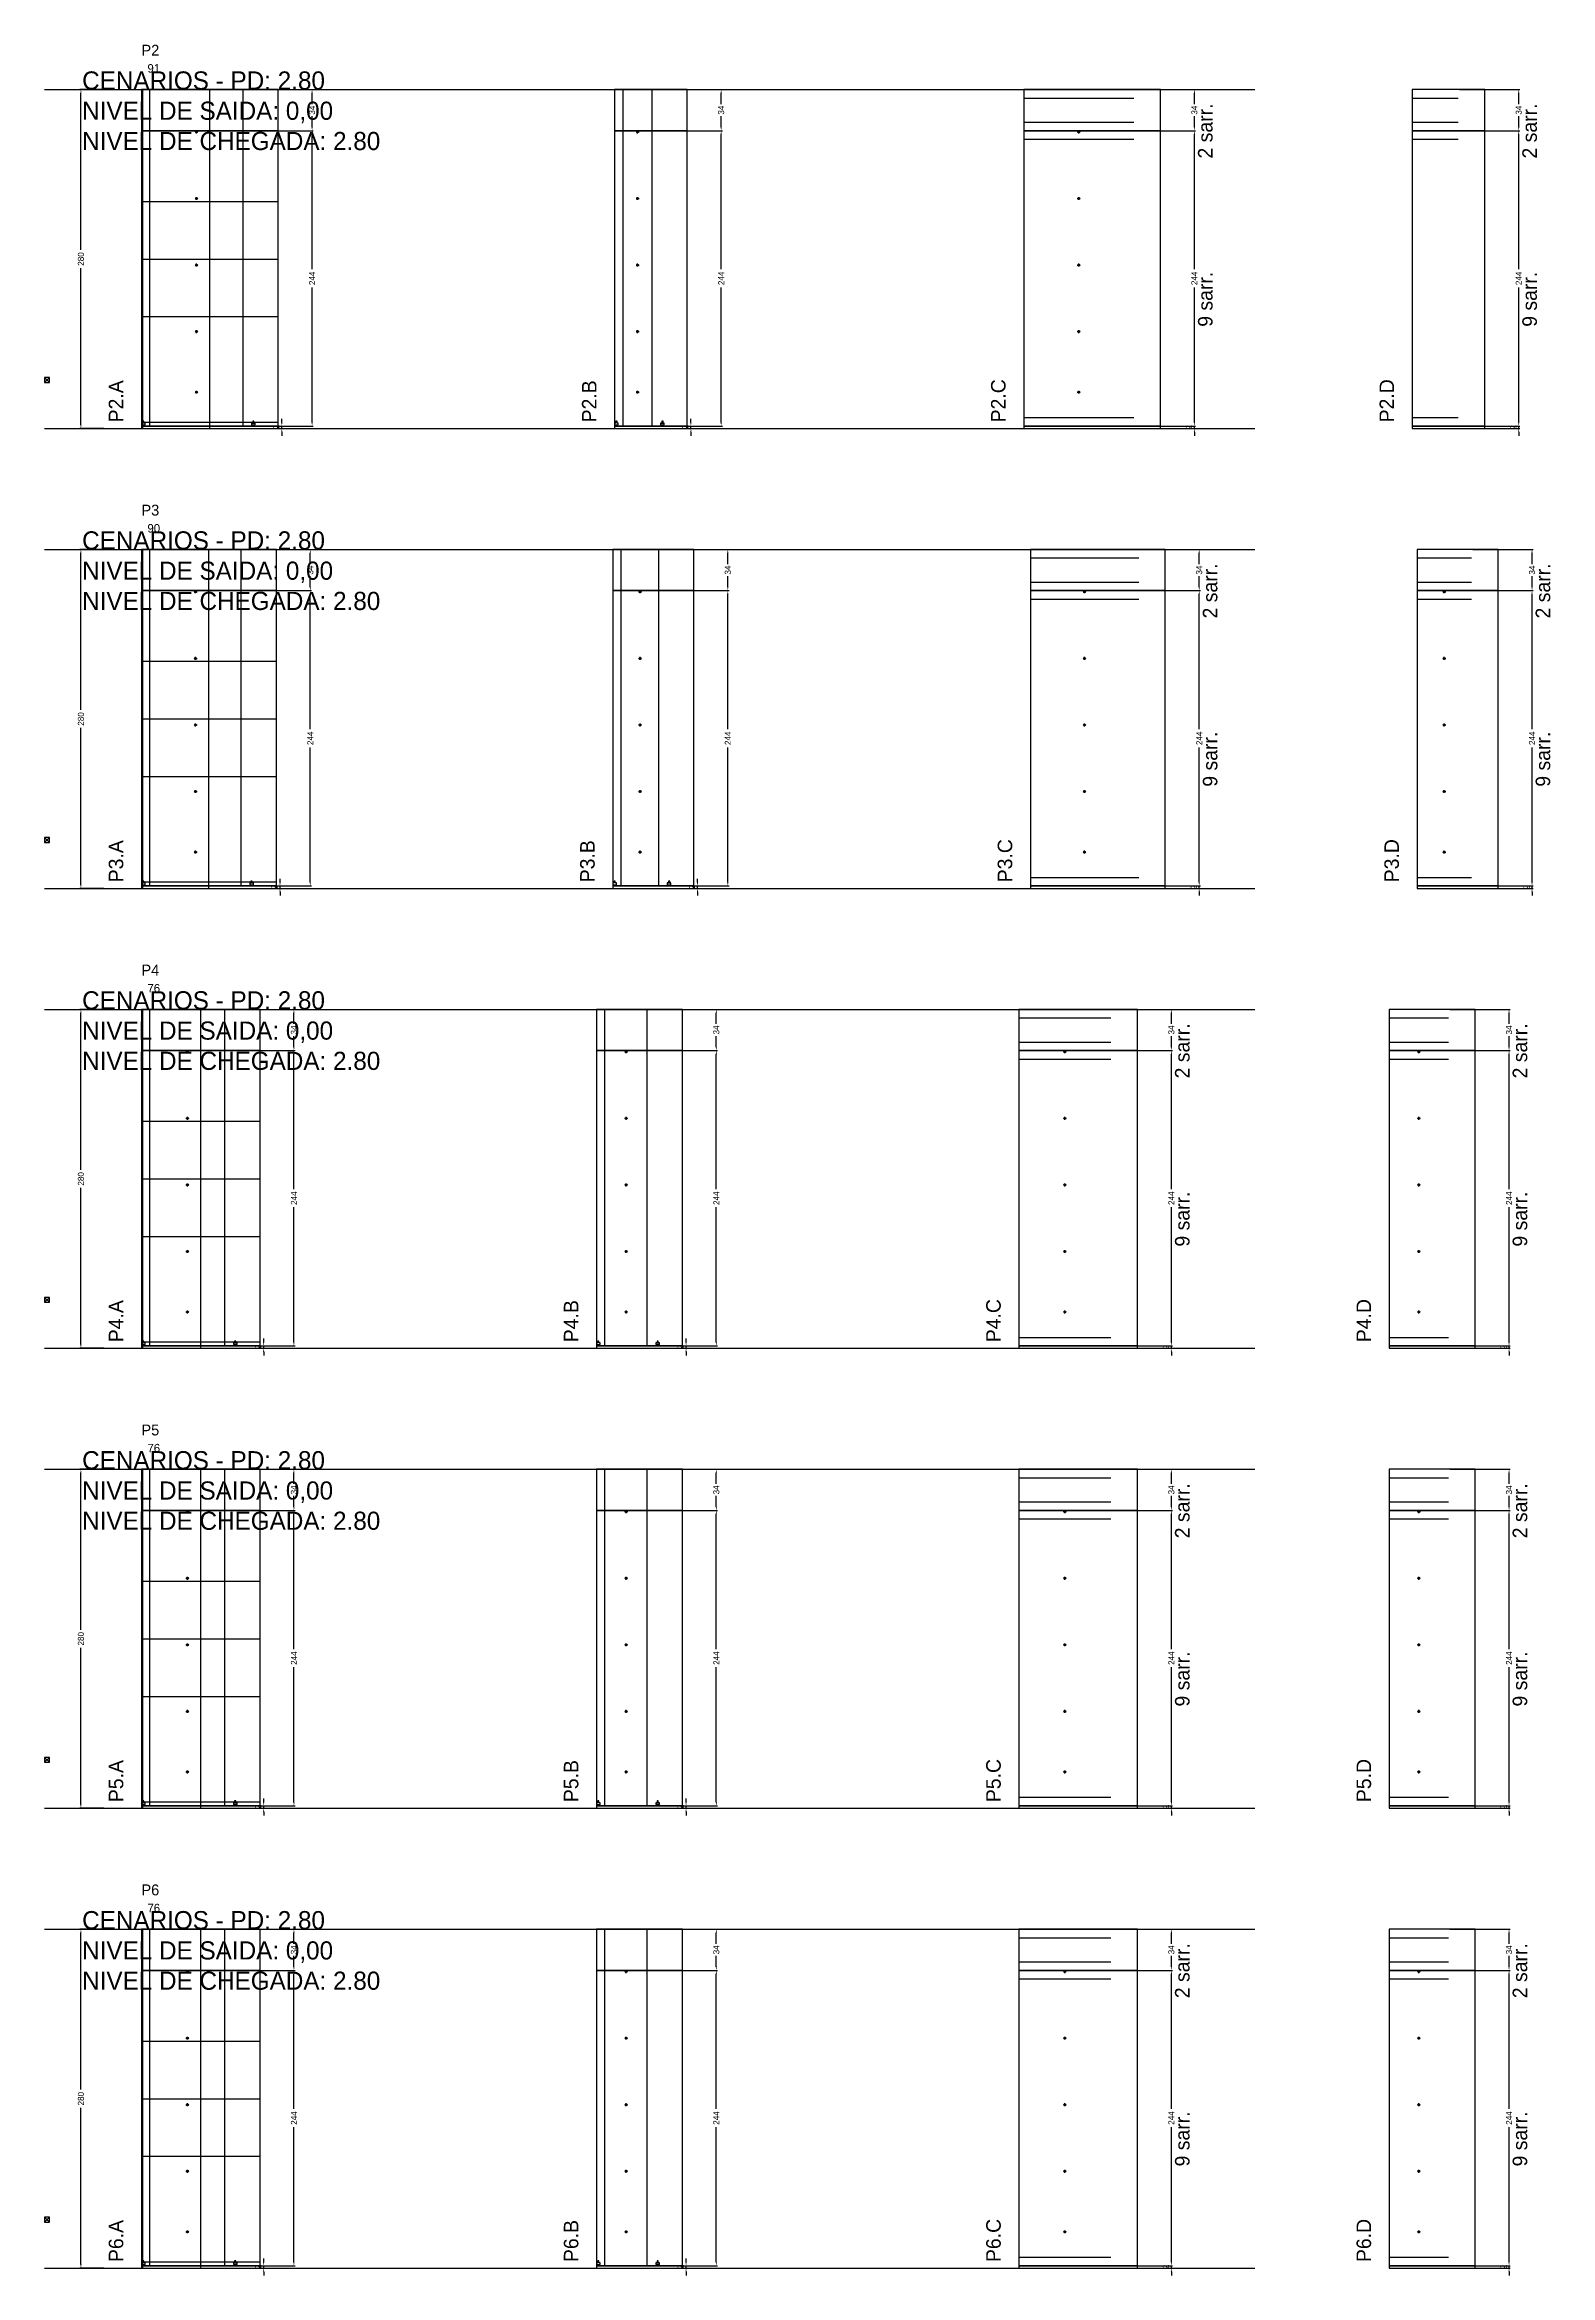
# Model space of a CAD drawing. Header units: centimetres. Extents: x -10500 to 4102, y -9886 to 295.
# Drawn here: x -7000 to -5756, y -2286 to -443 of the extents above; entities that cross this region are included whole.
import ezdxf

# ---------------------------------------------------------------- set-up
doc = ezdxf.new("R2010")
doc.units = ezdxf.units.CM
doc.linetypes.add('DASHED', pattern=[2, -2])
for name, color, linetype in [('CHAPA', 140, 'Continuous'), ('COTA', 241, 'Continuous'), ('COTAS FURACAO', 16, 'Continuous'), ('Madeira', 30, 'Continuous'), ('MEIO_PONT', 160, 'Continuous'), ('NOMENCLATURA', 7, 'Continuous'), ('Nível', 160, 'Continuous'), ('Painéis', 200, 'Continuous'), ('Perfil Metálico', 150, 'Continuous'), ('SARR_2.2x7', 40, 'Continuous'), ('SARRAFO DE PRESSAO', 200, 'Continuous'), ('texto', 7, 'Continuous'), ('TEXTO_GERAL', 7, 'Continuous')]:
    doc.layers.add(name, color=color, linetype=linetype)
doc.dimstyles.new('PAINEL-NOVA', dxfattribs={"dimtxt": 5, "dimasz": 3, "dimexe": 1, "dimexo": 1, "dimgap": 1, "dimtad": 1, "dimcen": 2.5, "dimazin": 3, "dimtfac": 1, "dimtmove": 0, "dimatfit": 3})

msp = doc.modelspace()

# ---------------------------------------------------------------- texts
at = {"layer": 'NOMENCLATURA'}
for s, p in [('CENARIOS - PD: 2.80', (-6969, -480)), ('NIVEL DE SAIDA: 0,00', (-6969, -505)), ('NIVEL DE CHEGADA: 2.80', (-6969, -530)), ('CENARIOS - PD: 2.80', (-6969, -860)), ('NIVEL DE SAIDA: 0,00', (-6969, -885)), ('NIVEL DE CHEGADA: 2.80', (-6969, -910)), ('CENARIOS - PD: 2.80', (-6969, -1240)), ('NIVEL DE SAIDA: 0,00', (-6969, -1265)), ('NIVEL DE CHEGADA: 2.80', (-6969, -1290)), ('CENARIOS - PD: 2.80', (-6969, -1620)), ('NIVEL DE SAIDA: 0,00', (-6969, -1645)), ('NIVEL DE CHEGADA: 2.80', (-6969, -1670)), ('CENARIOS - PD: 2.80', (-6969, -2000)), ('NIVEL DE SAIDA: 0,00', (-6969, -2025)), ('NIVEL DE CHEGADA: 2.80', (-6969, -2050))]:
    msp.add_text(s, height=15, dxfattribs=at).set_placement(p)
for s, p in [('2 sarr.', (-6035, -537)), ('2 sarr.', (-5767, -537)), ('9 sarr.', (-6035, -676)), ('9 sarr.', (-5767, -676)), ('P2.A', (-6935, -755)), ('P2.B', (-6544, -755)), ('P2.C', (-6206, -755)), ('P2.D', (-5885, -755)), ('2 sarr.', (-6031, -917)), ('2 sarr.', (-5756, -917)), ('9 sarr.', (-6031, -1056)), ('9 sarr.', (-5756, -1056)), ('P3.A', (-6935, -1135)), ('P3.B', (-6545.5, -1135)), ('P3.C', (-6200.5, -1135)), ('P3.D', (-5881, -1135)), ('2 sarr.', (-6054, -1297)), ('2 sarr.', (-5775, -1297)), ('9 sarr.', (-6054, -1436)), ('9 sarr.', (-5775, -1436)), ('P4.A', (-6935, -1515)), ('P4.B', (-6559, -1515)), ('P4.C', (-6210, -1515)), ('P4.D', (-5904, -1515)), ('2 sarr.', (-6054, -1677)), ('2 sarr.', (-5775, -1677)), ('9 sarr.', (-6054, -1816)), ('9 sarr.', (-5775, -1816)), ('P5.A', (-6935, -1895)), ('P5.B', (-6559, -1895)), ('P5.C', (-6210, -1895)), ('P5.D', (-5904, -1895)), ('2 sarr.', (-6054, -2057)), ('2 sarr.', (-5775, -2057)), ('9 sarr.', (-6054, -2196)), ('9 sarr.', (-5775, -2196)), ('P6.A', (-6935, -2275)), ('P6.B', (-6559, -2275)), ('P6.C', (-6210, -2275)), ('P6.D', (-5904, -2275))]:
    msp.add_text(s, height=12, rotation=90, dxfattribs=at).set_placement(p)
at = {"layer": 'texto'}
for s, p in [('91', (-6915, -466)), ('90', (-6915, -846)), ('76', (-6915, -1226)), ('76', (-6915, -1606)), ('76', (-6915, -1986))]:
    msp.add_text(s, height=7, dxfattribs=at).set_placement(p)
at = {"layer": 'TEXTO_GERAL'}
for s, p in [('P2', (-6920, -452)), ('P3', (-6920, -832)), ('P4', (-6920, -1212)), ('P5', (-6920, -1592)), ('P6', (-6920, -1972))]:
    msp.add_text(s, height=9, dxfattribs=at).set_placement(p)

# ---------------------------------------------------------------- blocks, each defined once
blk = doc.blocks.new('_CLOSEDFILLED')
at = {"color": 0, "linetype": 'BYBLOCK'}
blk.add_solid([(-1, 0.16), (0, 0), (-1, -0.16)], dxfattribs=at)
blk = doc.blocks.new('*D131')
for p, q in [((-6951, -2000), (-6971, -2000)), ((-6970, -2132.5), (-6970, -2003)), ((-6970, -2277), (-6970, -2147.5)), ((-6951, -2280), (-6971, -2280))]:
    blk.add_line(p, q)
at = {"layer": 'Defpoints'}
for p in [(-6950, -2000), (-6970, -2280), (-6950, -2280)]:
    blk.add_point(p, dxfattribs=at)
at = {"layer": 'COTA', "xscale": 3, "yscale": 3}
for p, rotation in [((-6970, -2000), 90), ((-6970, -2280), 270)]:
    blk.add_blockref('_CLOSEDFILLED', p, dxfattribs=dict(at, rotation=rotation))
at = {"layer": 'COTA', "insert": (-6970, -2140), "char_height": 5, "attachment_point": 5, "rotation": 90}
blk.add_mtext('280', dxfattribs=at)
blk = doc.blocks.new('MULDURA')
at = {"layer": 'Paineis'}
for p, q in [((0, 0), (4, 4)), ((4, 0), (0, 4))]:
    blk.add_line(p, q, dxfattribs=at)
blk.add_lwpolyline([(0, 0), (4, 0), (4, 4), (0, 4)], close=True, dxfattribs=at)
blk = doc.blocks.new('*D133')
for p, q in [((-6843, -2034), (-6793, -2034)), ((-6794, -2148.5), (-6794, -2037)), ((-6794, -2275), (-6794, -2163.5)), ((-6843, -2278), (-6793, -2278))]:
    blk.add_line(p, q)
at = {"layer": 'Defpoints'}
for p in [(-6844, -2034), (-6844, -2278), (-6794, -2278)]:
    blk.add_point(p, dxfattribs=at)
at = {"layer": 'COTA', "xscale": 3, "yscale": 3}
for p, rotation in [((-6794, -2034), 90), ((-6794, -2278), 270)]:
    blk.add_blockref('_CLOSEDFILLED', p, dxfattribs=dict(at, rotation=rotation))
at = {"layer": 'COTA', "insert": (-6794, -2156), "char_height": 5, "attachment_point": 5, "rotation": 90}
blk.add_mtext('244', dxfattribs=at)
blk = doc.blocks.new('*D134')
for p, q in [((-6843, -2000), (-6793, -2000)), ((-6794, -2012), (-6794, -2003)), ((-6794, -2031), (-6794, -2022)), ((-6843, -2034), (-6793, -2034))]:
    blk.add_line(p, q)
at = {"layer": 'Defpoints'}
for p in [(-6844, -2000), (-6844, -2034), (-6794, -2034)]:
    blk.add_point(p, dxfattribs=at)
at = {"layer": 'COTA', "xscale": 3, "yscale": 3}
for p, rotation in [((-6794, -2000), 90), ((-6794, -2034), 270)]:
    blk.add_blockref('_CLOSEDFILLED', p, dxfattribs=dict(at, rotation=rotation))
at = {"layer": 'COTA', "insert": (-6794, -2017), "char_height": 5, "attachment_point": 5, "rotation": 90}
blk.add_mtext('34', dxfattribs=at)
blk = doc.blocks.new('SLIPTEE')
at = {"layer": 'Paineis'}
blk.add_lwpolyline([(0, 0), (3, 0), (3, 1.5), (2, 1.5), (2, 3), (1, 3), (1, 1.5), (0, 1.5)], close=True, dxfattribs=at)
blk = doc.blocks.new('SLIPTDD')
at = {"layer": 'Paineis'}
blk.add_line((0, 1.5), (3, 1.5), dxfattribs=at)
blk.add_lwpolyline([(0, 0), (3, 0), (3, 1.5), (2, 1.5), (2, 3), (1, 3), (1, 1.5), (0, 1.5)], close=True, dxfattribs=at)
blk = doc.blocks.new('furacao')
at = {"layer": 'COTAS FURACAO'}
for p, q in [((-1.2, 0), (1.2, 0)), ((0, -1.2), (0, 1.2))]:
    blk.add_line(p, q, dxfattribs=at)
blk.add_circle((0, 0), 0.8, dxfattribs=at)
blk = doc.blocks.new('*D136')
for p, q in [((-6494, -2034), (-6444, -2034)), ((-6445, -2148.5), (-6445, -2037)), ((-6445, -2275), (-6445, -2163.5)), ((-6494, -2278), (-6444, -2278))]:
    blk.add_line(p, q)
at = {"layer": 'Defpoints'}
for p in [(-6495, -2034), (-6495, -2278), (-6445, -2278)]:
    blk.add_point(p, dxfattribs=at)
at = {"layer": 'COTA', "xscale": 3, "yscale": 3}
for p, rotation in [((-6445, -2034), 90), ((-6445, -2278), 270)]:
    blk.add_blockref('_CLOSEDFILLED', p, dxfattribs=dict(at, rotation=rotation))
at = {"layer": 'COTA', "insert": (-6445, -2156), "char_height": 5, "attachment_point": 5, "rotation": 90}
blk.add_mtext('244', dxfattribs=at)
blk = doc.blocks.new('*D137')
for p, q in [((-6494, -2000), (-6444, -2000)), ((-6445, -2012), (-6445, -2003)), ((-6445, -2031), (-6445, -2022)), ((-6494, -2034), (-6444, -2034))]:
    blk.add_line(p, q)
at = {"layer": 'Defpoints'}
for p in [(-6495, -2000), (-6495, -2034), (-6445, -2034)]:
    blk.add_point(p, dxfattribs=at)
at = {"layer": 'COTA', "xscale": 3, "yscale": 3}
for p, rotation in [((-6445, -2000), 90), ((-6445, -2034), 270)]:
    blk.add_blockref('_CLOSEDFILLED', p, dxfattribs=dict(at, rotation=rotation))
at = {"layer": 'COTA', "insert": (-6445, -2017), "char_height": 5, "attachment_point": 5, "rotation": 90}
blk.add_mtext('34', dxfattribs=at)
blk = doc.blocks.new('*D139')
for p, q in [((-6118, -2034), (-6068, -2034)), ((-6069, -2148.5), (-6069, -2037)), ((-6069, -2275), (-6069, -2163.5)), ((-6118, -2278), (-6068, -2278))]:
    blk.add_line(p, q)
at = {"layer": 'Defpoints'}
for p in [(-6119, -2034), (-6119, -2278), (-6069, -2278)]:
    blk.add_point(p, dxfattribs=at)
at = {"layer": 'COTA', "xscale": 3, "yscale": 3}
for p, rotation in [((-6069, -2034), 90), ((-6069, -2278), 270)]:
    blk.add_blockref('_CLOSEDFILLED', p, dxfattribs=dict(at, rotation=rotation))
at = {"layer": 'COTA', "insert": (-6069, -2156), "char_height": 5, "attachment_point": 5, "rotation": 90}
blk.add_mtext('244', dxfattribs=at)
blk = doc.blocks.new('*D140')
for p, q in [((-6118, -2000), (-6068, -2000)), ((-6069, -2012), (-6069, -2003)), ((-6069, -2031), (-6069, -2022)), ((-6118, -2034), (-6068, -2034))]:
    blk.add_line(p, q)
at = {"layer": 'Defpoints'}
for p in [(-6119, -2000), (-6119, -2034), (-6069, -2034)]:
    blk.add_point(p, dxfattribs=at)
at = {"layer": 'COTA', "xscale": 3, "yscale": 3}
for p, rotation in [((-6069, -2000), 90), ((-6069, -2034), 270)]:
    blk.add_blockref('_CLOSEDFILLED', p, dxfattribs=dict(at, rotation=rotation))
at = {"layer": 'COTA', "insert": (-6069, -2017), "char_height": 5, "attachment_point": 5, "rotation": 90}
blk.add_mtext('34', dxfattribs=at)
blk = doc.blocks.new('*D142')
for p, q in [((-5839, -2034), (-5789, -2034)), ((-5790, -2148.5), (-5790, -2037)), ((-5790, -2275), (-5790, -2163.5)), ((-5839, -2278), (-5789, -2278))]:
    blk.add_line(p, q)
at = {"layer": 'Defpoints'}
for p in [(-5840, -2034), (-5840, -2278), (-5790, -2278)]:
    blk.add_point(p, dxfattribs=at)
at = {"layer": 'COTA', "xscale": 3, "yscale": 3}
for p, rotation in [((-5790, -2034), 90), ((-5790, -2278), 270)]:
    blk.add_blockref('_CLOSEDFILLED', p, dxfattribs=dict(at, rotation=rotation))
at = {"layer": 'COTA', "insert": (-5790, -2156), "char_height": 5, "attachment_point": 5, "rotation": 90}
blk.add_mtext('244', dxfattribs=at)
blk = doc.blocks.new('*D143')
for p, q in [((-5839, -2000), (-5789, -2000)), ((-5790, -2012), (-5790, -2003)), ((-5790, -2031), (-5790, -2022)), ((-5839, -2034), (-5789, -2034))]:
    blk.add_line(p, q)
at = {"layer": 'Defpoints'}
for p in [(-5840, -2000), (-5840, -2034), (-5790, -2034)]:
    blk.add_point(p, dxfattribs=at)
at = {"layer": 'COTA', "xscale": 3, "yscale": 3}
for p, rotation in [((-5790, -2000), 90), ((-5790, -2034), 270)]:
    blk.add_blockref('_CLOSEDFILLED', p, dxfattribs=dict(at, rotation=rotation))
at = {"layer": 'COTA', "insert": (-5790, -2017), "char_height": 5, "attachment_point": 5, "rotation": 90}
blk.add_mtext('34', dxfattribs=at)
blk = doc.blocks.new('*D105')
for p, q in [((-6951, -1620), (-6971, -1620)), ((-6970, -1752.5), (-6970, -1623)), ((-6970, -1897), (-6970, -1767.5)), ((-6951, -1900), (-6971, -1900))]:
    blk.add_line(p, q)
at = {"layer": 'Defpoints'}
for p in [(-6950, -1620), (-6970, -1900), (-6950, -1900)]:
    blk.add_point(p, dxfattribs=at)
at = {"layer": 'COTA', "xscale": 3, "yscale": 3}
for p, rotation in [((-6970, -1620), 90), ((-6970, -1900), 270)]:
    blk.add_blockref('_CLOSEDFILLED', p, dxfattribs=dict(at, rotation=rotation))
at = {"layer": 'COTA', "insert": (-6970, -1760), "char_height": 5, "attachment_point": 5, "rotation": 90}
blk.add_mtext('280', dxfattribs=at)
blk = doc.blocks.new('*D107')
for p, q in [((-6843, -1654), (-6793, -1654)), ((-6794, -1768.5), (-6794, -1657)), ((-6794, -1895), (-6794, -1783.5)), ((-6843, -1898), (-6793, -1898))]:
    blk.add_line(p, q)
at = {"layer": 'Defpoints'}
for p in [(-6844, -1654), (-6844, -1898), (-6794, -1898)]:
    blk.add_point(p, dxfattribs=at)
at = {"layer": 'COTA', "xscale": 3, "yscale": 3}
for p, rotation in [((-6794, -1654), 90), ((-6794, -1898), 270)]:
    blk.add_blockref('_CLOSEDFILLED', p, dxfattribs=dict(at, rotation=rotation))
at = {"layer": 'COTA', "insert": (-6794, -1776), "char_height": 5, "attachment_point": 5, "rotation": 90}
blk.add_mtext('244', dxfattribs=at)
blk = doc.blocks.new('*D108')
for p, q in [((-6843, -1620), (-6793, -1620)), ((-6794, -1632), (-6794, -1623)), ((-6843, -1654), (-6793, -1654)), ((-6794, -1651), (-6794, -1642))]:
    blk.add_line(p, q)
at = {"layer": 'Defpoints'}
for p in [(-6844, -1620), (-6844, -1654), (-6794, -1654)]:
    blk.add_point(p, dxfattribs=at)
at = {"layer": 'COTA', "xscale": 3, "yscale": 3}
for p, rotation in [((-6794, -1620), 90), ((-6794, -1654), 270)]:
    blk.add_blockref('_CLOSEDFILLED', p, dxfattribs=dict(at, rotation=rotation))
at = {"layer": 'COTA', "insert": (-6794, -1637), "char_height": 5, "attachment_point": 5, "rotation": 90}
blk.add_mtext('34', dxfattribs=at)
blk = doc.blocks.new('*D110')
for p, q in [((-6494, -1654), (-6444, -1654)), ((-6445, -1768.5), (-6445, -1657)), ((-6445, -1895), (-6445, -1783.5)), ((-6494, -1898), (-6444, -1898))]:
    blk.add_line(p, q)
at = {"layer": 'Defpoints'}
for p in [(-6495, -1654), (-6495, -1898), (-6445, -1898)]:
    blk.add_point(p, dxfattribs=at)
at = {"layer": 'COTA', "xscale": 3, "yscale": 3}
for p, rotation in [((-6445, -1654), 90), ((-6445, -1898), 270)]:
    blk.add_blockref('_CLOSEDFILLED', p, dxfattribs=dict(at, rotation=rotation))
at = {"layer": 'COTA', "insert": (-6445, -1776), "char_height": 5, "attachment_point": 5, "rotation": 90}
blk.add_mtext('244', dxfattribs=at)
blk = doc.blocks.new('*D111')
for p, q in [((-6494, -1620), (-6444, -1620)), ((-6445, -1632), (-6445, -1623)), ((-6494, -1654), (-6444, -1654)), ((-6445, -1651), (-6445, -1642))]:
    blk.add_line(p, q)
at = {"layer": 'Defpoints'}
for p in [(-6495, -1620), (-6495, -1654), (-6445, -1654)]:
    blk.add_point(p, dxfattribs=at)
at = {"layer": 'COTA', "xscale": 3, "yscale": 3}
for p, rotation in [((-6445, -1620), 90), ((-6445, -1654), 270)]:
    blk.add_blockref('_CLOSEDFILLED', p, dxfattribs=dict(at, rotation=rotation))
at = {"layer": 'COTA', "insert": (-6445, -1637), "char_height": 5, "attachment_point": 5, "rotation": 90}
blk.add_mtext('34', dxfattribs=at)
blk = doc.blocks.new('*D113')
for p, q in [((-6118, -1654), (-6068, -1654)), ((-6069, -1768.5), (-6069, -1657)), ((-6069, -1895), (-6069, -1783.5)), ((-6118, -1898), (-6068, -1898))]:
    blk.add_line(p, q)
at = {"layer": 'Defpoints'}
for p in [(-6119, -1654), (-6119, -1898), (-6069, -1898)]:
    blk.add_point(p, dxfattribs=at)
at = {"layer": 'COTA', "xscale": 3, "yscale": 3}
for p, rotation in [((-6069, -1654), 90), ((-6069, -1898), 270)]:
    blk.add_blockref('_CLOSEDFILLED', p, dxfattribs=dict(at, rotation=rotation))
at = {"layer": 'COTA', "insert": (-6069, -1776), "char_height": 5, "attachment_point": 5, "rotation": 90}
blk.add_mtext('244', dxfattribs=at)
blk = doc.blocks.new('*D114')
for p, q in [((-6118, -1620), (-6068, -1620)), ((-6069, -1632), (-6069, -1623)), ((-6118, -1654), (-6068, -1654)), ((-6069, -1651), (-6069, -1642))]:
    blk.add_line(p, q)
at = {"layer": 'Defpoints'}
for p in [(-6119, -1620), (-6119, -1654), (-6069, -1654)]:
    blk.add_point(p, dxfattribs=at)
at = {"layer": 'COTA', "xscale": 3, "yscale": 3}
for p, rotation in [((-6069, -1620), 90), ((-6069, -1654), 270)]:
    blk.add_blockref('_CLOSEDFILLED', p, dxfattribs=dict(at, rotation=rotation))
at = {"layer": 'COTA', "insert": (-6069, -1637), "char_height": 5, "attachment_point": 5, "rotation": 90}
blk.add_mtext('34', dxfattribs=at)
blk = doc.blocks.new('*D116')
for p, q in [((-5839, -1654), (-5789, -1654)), ((-5790, -1768.5), (-5790, -1657)), ((-5790, -1895), (-5790, -1783.5)), ((-5839, -1898), (-5789, -1898))]:
    blk.add_line(p, q)
at = {"layer": 'Defpoints'}
for p in [(-5840, -1654), (-5840, -1898), (-5790, -1898)]:
    blk.add_point(p, dxfattribs=at)
at = {"layer": 'COTA', "xscale": 3, "yscale": 3}
for p, rotation in [((-5790, -1654), 90), ((-5790, -1898), 270)]:
    blk.add_blockref('_CLOSEDFILLED', p, dxfattribs=dict(at, rotation=rotation))
at = {"layer": 'COTA', "insert": (-5790, -1776), "char_height": 5, "attachment_point": 5, "rotation": 90}
blk.add_mtext('244', dxfattribs=at)
blk = doc.blocks.new('*D117')
for p, q in [((-5839, -1620), (-5789, -1620)), ((-5790, -1632), (-5790, -1623)), ((-5839, -1654), (-5789, -1654)), ((-5790, -1651), (-5790, -1642))]:
    blk.add_line(p, q)
at = {"layer": 'Defpoints'}
for p in [(-5840, -1620), (-5840, -1654), (-5790, -1654)]:
    blk.add_point(p, dxfattribs=at)
at = {"layer": 'COTA', "xscale": 3, "yscale": 3}
for p, rotation in [((-5790, -1620), 90), ((-5790, -1654), 270)]:
    blk.add_blockref('_CLOSEDFILLED', p, dxfattribs=dict(at, rotation=rotation))
at = {"layer": 'COTA', "insert": (-5790, -1637), "char_height": 5, "attachment_point": 5, "rotation": 90}
blk.add_mtext('34', dxfattribs=at)
blk = doc.blocks.new('*D79')
for p, q in [((-6951, -1240), (-6971, -1240)), ((-6970, -1372.5), (-6970, -1243)), ((-6970, -1517), (-6970, -1387.5)), ((-6951, -1520), (-6971, -1520))]:
    blk.add_line(p, q)
at = {"layer": 'Defpoints'}
for p in [(-6950, -1240), (-6970, -1520), (-6950, -1520)]:
    blk.add_point(p, dxfattribs=at)
at = {"layer": 'COTA', "xscale": 3, "yscale": 3}
for p, rotation in [((-6970, -1240), 90), ((-6970, -1520), 270)]:
    blk.add_blockref('_CLOSEDFILLED', p, dxfattribs=dict(at, rotation=rotation))
at = {"layer": 'COTA', "insert": (-6970, -1380), "char_height": 5, "attachment_point": 5, "rotation": 90}
blk.add_mtext('280', dxfattribs=at)
blk = doc.blocks.new('*D81')
for p, q in [((-6843, -1274), (-6793, -1274)), ((-6794, -1388.5), (-6794, -1277)), ((-6794, -1515), (-6794, -1403.5)), ((-6843, -1518), (-6793, -1518))]:
    blk.add_line(p, q)
at = {"layer": 'Defpoints'}
for p in [(-6844, -1274), (-6844, -1518), (-6794, -1518)]:
    blk.add_point(p, dxfattribs=at)
at = {"layer": 'COTA', "xscale": 3, "yscale": 3}
for p, rotation in [((-6794, -1274), 90), ((-6794, -1518), 270)]:
    blk.add_blockref('_CLOSEDFILLED', p, dxfattribs=dict(at, rotation=rotation))
at = {"layer": 'COTA', "insert": (-6794, -1396), "char_height": 5, "attachment_point": 5, "rotation": 90}
blk.add_mtext('244', dxfattribs=at)
blk = doc.blocks.new('*D82')
for p, q in [((-6843, -1240), (-6793, -1240)), ((-6794, -1252), (-6794, -1243)), ((-6794, -1271), (-6794, -1262)), ((-6843, -1274), (-6793, -1274))]:
    blk.add_line(p, q)
at = {"layer": 'Defpoints'}
for p in [(-6844, -1240), (-6844, -1274), (-6794, -1274)]:
    blk.add_point(p, dxfattribs=at)
at = {"layer": 'COTA', "xscale": 3, "yscale": 3}
for p, rotation in [((-6794, -1240), 90), ((-6794, -1274), 270)]:
    blk.add_blockref('_CLOSEDFILLED', p, dxfattribs=dict(at, rotation=rotation))
at = {"layer": 'COTA', "insert": (-6794, -1257), "char_height": 5, "attachment_point": 5, "rotation": 90}
blk.add_mtext('34', dxfattribs=at)
blk = doc.blocks.new('*D84')
for p, q in [((-6494, -1274), (-6444, -1274)), ((-6445, -1388.5), (-6445, -1277)), ((-6445, -1515), (-6445, -1403.5)), ((-6494, -1518), (-6444, -1518))]:
    blk.add_line(p, q)
at = {"layer": 'Defpoints'}
for p in [(-6495, -1274), (-6495, -1518), (-6445, -1518)]:
    blk.add_point(p, dxfattribs=at)
at = {"layer": 'COTA', "xscale": 3, "yscale": 3}
for p, rotation in [((-6445, -1274), 90), ((-6445, -1518), 270)]:
    blk.add_blockref('_CLOSEDFILLED', p, dxfattribs=dict(at, rotation=rotation))
at = {"layer": 'COTA', "insert": (-6445, -1396), "char_height": 5, "attachment_point": 5, "rotation": 90}
blk.add_mtext('244', dxfattribs=at)
blk = doc.blocks.new('*D85')
for p, q in [((-6494, -1240), (-6444, -1240)), ((-6445, -1252), (-6445, -1243)), ((-6445, -1271), (-6445, -1262)), ((-6494, -1274), (-6444, -1274))]:
    blk.add_line(p, q)
at = {"layer": 'Defpoints'}
for p in [(-6495, -1240), (-6495, -1274), (-6445, -1274)]:
    blk.add_point(p, dxfattribs=at)
at = {"layer": 'COTA', "xscale": 3, "yscale": 3}
for p, rotation in [((-6445, -1240), 90), ((-6445, -1274), 270)]:
    blk.add_blockref('_CLOSEDFILLED', p, dxfattribs=dict(at, rotation=rotation))
at = {"layer": 'COTA', "insert": (-6445, -1257), "char_height": 5, "attachment_point": 5, "rotation": 90}
blk.add_mtext('34', dxfattribs=at)
blk = doc.blocks.new('*D87')
for p, q in [((-6118, -1274), (-6068, -1274)), ((-6069, -1388.5), (-6069, -1277)), ((-6069, -1515), (-6069, -1403.5)), ((-6118, -1518), (-6068, -1518))]:
    blk.add_line(p, q)
at = {"layer": 'Defpoints'}
for p in [(-6119, -1274), (-6119, -1518), (-6069, -1518)]:
    blk.add_point(p, dxfattribs=at)
at = {"layer": 'COTA', "xscale": 3, "yscale": 3}
for p, rotation in [((-6069, -1274), 90), ((-6069, -1518), 270)]:
    blk.add_blockref('_CLOSEDFILLED', p, dxfattribs=dict(at, rotation=rotation))
at = {"layer": 'COTA', "insert": (-6069, -1396), "char_height": 5, "attachment_point": 5, "rotation": 90}
blk.add_mtext('244', dxfattribs=at)
blk = doc.blocks.new('*D88')
for p, q in [((-6118, -1240), (-6068, -1240)), ((-6069, -1252), (-6069, -1243)), ((-6069, -1271), (-6069, -1262)), ((-6118, -1274), (-6068, -1274))]:
    blk.add_line(p, q)
at = {"layer": 'Defpoints'}
for p in [(-6119, -1240), (-6119, -1274), (-6069, -1274)]:
    blk.add_point(p, dxfattribs=at)
at = {"layer": 'COTA', "xscale": 3, "yscale": 3}
for p, rotation in [((-6069, -1240), 90), ((-6069, -1274), 270)]:
    blk.add_blockref('_CLOSEDFILLED', p, dxfattribs=dict(at, rotation=rotation))
at = {"layer": 'COTA', "insert": (-6069, -1257), "char_height": 5, "attachment_point": 5, "rotation": 90}
blk.add_mtext('34', dxfattribs=at)
blk = doc.blocks.new('*D90')
for p, q in [((-5839, -1274), (-5789, -1274)), ((-5790, -1388.5), (-5790, -1277)), ((-5790, -1515), (-5790, -1403.5)), ((-5839, -1518), (-5789, -1518))]:
    blk.add_line(p, q)
at = {"layer": 'Defpoints'}
for p in [(-5840, -1274), (-5840, -1518), (-5790, -1518)]:
    blk.add_point(p, dxfattribs=at)
at = {"layer": 'COTA', "xscale": 3, "yscale": 3}
for p, rotation in [((-5790, -1274), 90), ((-5790, -1518), 270)]:
    blk.add_blockref('_CLOSEDFILLED', p, dxfattribs=dict(at, rotation=rotation))
at = {"layer": 'COTA', "insert": (-5790, -1396), "char_height": 5, "attachment_point": 5, "rotation": 90}
blk.add_mtext('244', dxfattribs=at)
blk = doc.blocks.new('*D91')
for p, q in [((-5839, -1240), (-5789, -1240)), ((-5790, -1252), (-5790, -1243)), ((-5790, -1271), (-5790, -1262)), ((-5839, -1274), (-5789, -1274))]:
    blk.add_line(p, q)
at = {"layer": 'Defpoints'}
for p in [(-5840, -1240), (-5840, -1274), (-5790, -1274)]:
    blk.add_point(p, dxfattribs=at)
at = {"layer": 'COTA', "xscale": 3, "yscale": 3}
for p, rotation in [((-5790, -1240), 90), ((-5790, -1274), 270)]:
    blk.add_blockref('_CLOSEDFILLED', p, dxfattribs=dict(at, rotation=rotation))
at = {"layer": 'COTA', "insert": (-5790, -1257), "char_height": 5, "attachment_point": 5, "rotation": 90}
blk.add_mtext('34', dxfattribs=at)
blk = doc.blocks.new('*D53')
for p, q in [((-6951, -860), (-6971, -860)), ((-6970, -992.5), (-6970, -863)), ((-6970, -1137), (-6970, -1007.5)), ((-6951, -1140), (-6971, -1140))]:
    blk.add_line(p, q)
at = {"layer": 'Defpoints'}
for p in [(-6950, -860), (-6970, -1140), (-6950, -1140)]:
    blk.add_point(p, dxfattribs=at)
at = {"layer": 'COTA', "xscale": 3, "yscale": 3}
for p, rotation in [((-6970, -860), 90), ((-6970, -1140), 270)]:
    blk.add_blockref('_CLOSEDFILLED', p, dxfattribs=dict(at, rotation=rotation))
at = {"layer": 'COTA', "insert": (-6970, -1000), "char_height": 5, "attachment_point": 5, "rotation": 90}
blk.add_mtext('280', dxfattribs=at)
blk = doc.blocks.new('*D55')
for p, q in [((-6829.5, -894), (-6779.5, -894)), ((-6780.5, -1008.5), (-6780.5, -897)), ((-6780.5, -1135), (-6780.5, -1023.5)), ((-6829.5, -1138), (-6779.5, -1138))]:
    blk.add_line(p, q)
at = {"layer": 'Defpoints'}
for p in [(-6830.5, -894), (-6830.5, -1138), (-6780.5, -1138)]:
    blk.add_point(p, dxfattribs=at)
at = {"layer": 'COTA', "xscale": 3, "yscale": 3}
for p, rotation in [((-6780.5, -894), 90), ((-6780.5, -1138), 270)]:
    blk.add_blockref('_CLOSEDFILLED', p, dxfattribs=dict(at, rotation=rotation))
at = {"layer": 'COTA', "insert": (-6780.5, -1016), "char_height": 5, "attachment_point": 5, "rotation": 90}
blk.add_mtext('244', dxfattribs=at)
blk = doc.blocks.new('*D56')
for p, q in [((-6829.5, -860), (-6779.5, -860)), ((-6780.5, -872), (-6780.5, -863)), ((-6780.5, -891), (-6780.5, -882)), ((-6829.5, -894), (-6779.5, -894))]:
    blk.add_line(p, q)
at = {"layer": 'Defpoints'}
for p in [(-6830.5, -860), (-6830.5, -894), (-6780.5, -894)]:
    blk.add_point(p, dxfattribs=at)
at = {"layer": 'COTA', "xscale": 3, "yscale": 3}
for p, rotation in [((-6780.5, -860), 90), ((-6780.5, -894), 270)]:
    blk.add_blockref('_CLOSEDFILLED', p, dxfattribs=dict(at, rotation=rotation))
at = {"layer": 'COTA', "insert": (-6780.5, -877), "char_height": 5, "attachment_point": 5, "rotation": 90}
blk.add_mtext('34', dxfattribs=at)
blk = doc.blocks.new('*D58')
for p, q in [((-6484.5, -894), (-6434.5, -894)), ((-6435.5, -1008.5), (-6435.5, -897)), ((-6435.5, -1135), (-6435.5, -1023.5)), ((-6484.5, -1138), (-6434.5, -1138))]:
    blk.add_line(p, q)
at = {"layer": 'Defpoints'}
for p in [(-6485.5, -894), (-6485.5, -1138), (-6435.5, -1138)]:
    blk.add_point(p, dxfattribs=at)
at = {"layer": 'COTA', "xscale": 3, "yscale": 3}
for p, rotation in [((-6435.5, -894), 90), ((-6435.5, -1138), 270)]:
    blk.add_blockref('_CLOSEDFILLED', p, dxfattribs=dict(at, rotation=rotation))
at = {"layer": 'COTA', "insert": (-6435.5, -1016), "char_height": 5, "attachment_point": 5, "rotation": 90}
blk.add_mtext('244', dxfattribs=at)
blk = doc.blocks.new('*D59')
for p, q in [((-6484.5, -860), (-6434.5, -860)), ((-6435.5, -872), (-6435.5, -863)), ((-6435.5, -891), (-6435.5, -882)), ((-6484.5, -894), (-6434.5, -894))]:
    blk.add_line(p, q)
at = {"layer": 'Defpoints'}
for p in [(-6485.5, -860), (-6485.5, -894), (-6435.5, -894)]:
    blk.add_point(p, dxfattribs=at)
at = {"layer": 'COTA', "xscale": 3, "yscale": 3}
for p, rotation in [((-6435.5, -860), 90), ((-6435.5, -894), 270)]:
    blk.add_blockref('_CLOSEDFILLED', p, dxfattribs=dict(at, rotation=rotation))
at = {"layer": 'COTA', "insert": (-6435.5, -877), "char_height": 5, "attachment_point": 5, "rotation": 90}
blk.add_mtext('34', dxfattribs=at)
blk = doc.blocks.new('*D61')
for p, q in [((-6095, -894), (-6045, -894)), ((-6046, -1008.5), (-6046, -897)), ((-6046, -1135), (-6046, -1023.5)), ((-6095, -1138), (-6045, -1138))]:
    blk.add_line(p, q)
at = {"layer": 'Defpoints'}
for p in [(-6096, -894), (-6096, -1138), (-6046, -1138)]:
    blk.add_point(p, dxfattribs=at)
at = {"layer": 'COTA', "xscale": 3, "yscale": 3}
for p, rotation in [((-6046, -894), 90), ((-6046, -1138), 270)]:
    blk.add_blockref('_CLOSEDFILLED', p, dxfattribs=dict(at, rotation=rotation))
at = {"layer": 'COTA', "insert": (-6046, -1016), "char_height": 5, "attachment_point": 5, "rotation": 90}
blk.add_mtext('244', dxfattribs=at)
blk = doc.blocks.new('*D62')
for p, q in [((-6095, -860), (-6045, -860)), ((-6046, -872), (-6046, -863)), ((-6046, -891), (-6046, -882)), ((-6095, -894), (-6045, -894))]:
    blk.add_line(p, q)
at = {"layer": 'Defpoints'}
for p in [(-6096, -860), (-6096, -894), (-6046, -894)]:
    blk.add_point(p, dxfattribs=at)
at = {"layer": 'COTA', "xscale": 3, "yscale": 3}
for p, rotation in [((-6046, -860), 90), ((-6046, -894), 270)]:
    blk.add_blockref('_CLOSEDFILLED', p, dxfattribs=dict(at, rotation=rotation))
at = {"layer": 'COTA', "insert": (-6046, -877), "char_height": 5, "attachment_point": 5, "rotation": 90}
blk.add_mtext('34', dxfattribs=at)
blk = doc.blocks.new('*D64')
for p, q in [((-5820, -894), (-5770, -894)), ((-5771, -1008.5), (-5771, -897)), ((-5771, -1135), (-5771, -1023.5)), ((-5820, -1138), (-5770, -1138))]:
    blk.add_line(p, q)
at = {"layer": 'Defpoints'}
for p in [(-5821, -894), (-5821, -1138), (-5771, -1138)]:
    blk.add_point(p, dxfattribs=at)
at = {"layer": 'COTA', "xscale": 3, "yscale": 3}
for p, rotation in [((-5771, -894), 90), ((-5771, -1138), 270)]:
    blk.add_blockref('_CLOSEDFILLED', p, dxfattribs=dict(at, rotation=rotation))
at = {"layer": 'COTA', "insert": (-5771, -1016), "char_height": 5, "attachment_point": 5, "rotation": 90}
blk.add_mtext('244', dxfattribs=at)
blk = doc.blocks.new('*D65')
for p, q in [((-5820, -860), (-5770, -860)), ((-5771, -872), (-5771, -863)), ((-5771, -891), (-5771, -882)), ((-5820, -894), (-5770, -894))]:
    blk.add_line(p, q)
at = {"layer": 'Defpoints'}
for p in [(-5821, -860), (-5821, -894), (-5771, -894)]:
    blk.add_point(p, dxfattribs=at)
at = {"layer": 'COTA', "xscale": 3, "yscale": 3}
for p, rotation in [((-5771, -860), 90), ((-5771, -894), 270)]:
    blk.add_blockref('_CLOSEDFILLED', p, dxfattribs=dict(at, rotation=rotation))
at = {"layer": 'COTA', "insert": (-5771, -877), "char_height": 5, "attachment_point": 5, "rotation": 90}
blk.add_mtext('34', dxfattribs=at)
blk = doc.blocks.new('*D27')
for p, q in [((-6951, -480), (-6971, -480)), ((-6970, -612.5), (-6970, -483)), ((-6970, -757), (-6970, -627.5)), ((-6951, -760), (-6971, -760))]:
    blk.add_line(p, q)
at = {"layer": 'Defpoints'}
for p in [(-6950, -480), (-6970, -760), (-6950, -760)]:
    blk.add_point(p, dxfattribs=at)
at = {"layer": 'COTA', "xscale": 3, "yscale": 3}
for p, rotation in [((-6970, -480), 90), ((-6970, -760), 270)]:
    blk.add_blockref('_CLOSEDFILLED', p, dxfattribs=dict(at, rotation=rotation))
at = {"layer": 'COTA', "insert": (-6970, -620), "char_height": 5, "attachment_point": 5, "rotation": 90}
blk.add_mtext('280', dxfattribs=at)
blk = doc.blocks.new('*D29')
for p, q in [((-6828, -514), (-6778, -514)), ((-6779, -628.5), (-6779, -517)), ((-6779, -755), (-6779, -643.5)), ((-6828, -758), (-6778, -758))]:
    blk.add_line(p, q)
at = {"layer": 'Defpoints'}
for p in [(-6829, -514), (-6829, -758), (-6779, -758)]:
    blk.add_point(p, dxfattribs=at)
at = {"layer": 'COTA', "xscale": 3, "yscale": 3}
for p, rotation in [((-6779, -514), 90), ((-6779, -758), 270)]:
    blk.add_blockref('_CLOSEDFILLED', p, dxfattribs=dict(at, rotation=rotation))
at = {"layer": 'COTA', "insert": (-6779, -636), "char_height": 5, "attachment_point": 5, "rotation": 90}
blk.add_mtext('244', dxfattribs=at)
blk = doc.blocks.new('*D30')
for p, q in [((-6828, -480), (-6778, -480)), ((-6779, -492), (-6779, -483)), ((-6828, -514), (-6778, -514)), ((-6779, -511), (-6779, -502))]:
    blk.add_line(p, q)
at = {"layer": 'Defpoints'}
for p in [(-6829, -480), (-6829, -514), (-6779, -514)]:
    blk.add_point(p, dxfattribs=at)
at = {"layer": 'COTA', "xscale": 3, "yscale": 3}
for p, rotation in [((-6779, -480), 90), ((-6779, -514), 270)]:
    blk.add_blockref('_CLOSEDFILLED', p, dxfattribs=dict(at, rotation=rotation))
at = {"layer": 'COTA', "insert": (-6779, -497), "char_height": 5, "attachment_point": 5, "rotation": 90}
blk.add_mtext('34', dxfattribs=at)
blk = doc.blocks.new('*D32')
for p, q in [((-6490, -514), (-6440, -514)), ((-6441, -628.5), (-6441, -517)), ((-6441, -755), (-6441, -643.5)), ((-6490, -758), (-6440, -758))]:
    blk.add_line(p, q)
at = {"layer": 'Defpoints'}
for p in [(-6491, -514), (-6491, -758), (-6441, -758)]:
    blk.add_point(p, dxfattribs=at)
at = {"layer": 'COTA', "xscale": 3, "yscale": 3}
for p, rotation in [((-6441, -514), 90), ((-6441, -758), 270)]:
    blk.add_blockref('_CLOSEDFILLED', p, dxfattribs=dict(at, rotation=rotation))
at = {"layer": 'COTA', "insert": (-6441, -636), "char_height": 5, "attachment_point": 5, "rotation": 90}
blk.add_mtext('244', dxfattribs=at)
blk = doc.blocks.new('*D33')
for p, q in [((-6490, -480), (-6440, -480)), ((-6441, -492), (-6441, -483)), ((-6490, -514), (-6440, -514)), ((-6441, -511), (-6441, -502))]:
    blk.add_line(p, q)
at = {"layer": 'Defpoints'}
for p in [(-6491, -480), (-6491, -514), (-6441, -514)]:
    blk.add_point(p, dxfattribs=at)
at = {"layer": 'COTA', "xscale": 3, "yscale": 3}
for p, rotation in [((-6441, -480), 90), ((-6441, -514), 270)]:
    blk.add_blockref('_CLOSEDFILLED', p, dxfattribs=dict(at, rotation=rotation))
at = {"layer": 'COTA', "insert": (-6441, -497), "char_height": 5, "attachment_point": 5, "rotation": 90}
blk.add_mtext('34', dxfattribs=at)
blk = doc.blocks.new('*D35')
for p, q in [((-6099, -514), (-6049, -514)), ((-6050, -628.5), (-6050, -517)), ((-6050, -755), (-6050, -643.5)), ((-6099, -758), (-6049, -758))]:
    blk.add_line(p, q)
at = {"layer": 'Defpoints'}
for p in [(-6100, -514), (-6100, -758), (-6050, -758)]:
    blk.add_point(p, dxfattribs=at)
at = {"layer": 'COTA', "xscale": 3, "yscale": 3}
for p, rotation in [((-6050, -514), 90), ((-6050, -758), 270)]:
    blk.add_blockref('_CLOSEDFILLED', p, dxfattribs=dict(at, rotation=rotation))
at = {"layer": 'COTA', "insert": (-6050, -636), "char_height": 5, "attachment_point": 5, "rotation": 90}
blk.add_mtext('244', dxfattribs=at)
blk = doc.blocks.new('*D36')
for p, q in [((-6099, -480), (-6049, -480)), ((-6050, -492), (-6050, -483)), ((-6099, -514), (-6049, -514)), ((-6050, -511), (-6050, -502))]:
    blk.add_line(p, q)
at = {"layer": 'Defpoints'}
for p in [(-6100, -480), (-6100, -514), (-6050, -514)]:
    blk.add_point(p, dxfattribs=at)
at = {"layer": 'COTA', "xscale": 3, "yscale": 3}
for p, rotation in [((-6050, -480), 90), ((-6050, -514), 270)]:
    blk.add_blockref('_CLOSEDFILLED', p, dxfattribs=dict(at, rotation=rotation))
at = {"layer": 'COTA', "insert": (-6050, -497), "char_height": 5, "attachment_point": 5, "rotation": 90}
blk.add_mtext('34', dxfattribs=at)
blk = doc.blocks.new('*D38')
for p, q in [((-5831, -514), (-5781, -514)), ((-5782, -628.5), (-5782, -517)), ((-5782, -755), (-5782, -643.5)), ((-5831, -758), (-5781, -758))]:
    blk.add_line(p, q)
at = {"layer": 'Defpoints'}
for p in [(-5832, -514), (-5832, -758), (-5782, -758)]:
    blk.add_point(p, dxfattribs=at)
at = {"layer": 'COTA', "xscale": 3, "yscale": 3}
for p, rotation in [((-5782, -514), 90), ((-5782, -758), 270)]:
    blk.add_blockref('_CLOSEDFILLED', p, dxfattribs=dict(at, rotation=rotation))
at = {"layer": 'COTA', "insert": (-5782, -636), "char_height": 5, "attachment_point": 5, "rotation": 90}
blk.add_mtext('244', dxfattribs=at)
blk = doc.blocks.new('*D39')
for p, q in [((-5831, -480), (-5781, -480)), ((-5782, -492), (-5782, -483)), ((-5831, -514), (-5781, -514)), ((-5782, -511), (-5782, -502))]:
    blk.add_line(p, q)
at = {"layer": 'Defpoints'}
for p in [(-5832, -480), (-5832, -514), (-5782, -514)]:
    blk.add_point(p, dxfattribs=at)
at = {"layer": 'COTA', "xscale": 3, "yscale": 3}
for p, rotation in [((-5782, -480), 90), ((-5782, -514), 270)]:
    blk.add_blockref('_CLOSEDFILLED', p, dxfattribs=dict(at, rotation=rotation))
at = {"layer": 'COTA', "insert": (-5782, -497), "char_height": 5, "attachment_point": 5, "rotation": 90}
blk.add_mtext('34', dxfattribs=at)

# ---------------------------------------------------------------- dimensions: what is measured, and where the dimension line sits
at = {"layer": 'COTA'}
for base, p1, p2, picture, middle in [((-6970, -760), (-6950, -760), (-6950, -480), '*D27', (-6970, -620)), ((-6779, -514), (-6829, -514), (-6829, -480), '*D30', (-6779, -497)), ((-6441, -514), (-6491, -514), (-6491, -480), '*D33', (-6441, -497)), ((-6050, -514), (-6100, -514), (-6100, -480), '*D36', (-6050, -497)), ((-5782, -514), (-5832, -514), (-5832, -480), '*D39', (-5782, -497)), ((-6779, -758), (-6829, -758), (-6829, -514), '*D29', (-6779, -636)), ((-6441, -758), (-6491, -758), (-6491, -514), '*D32', (-6441, -636)), ((-6050, -758), (-6100, -758), (-6100, -514), '*D35', (-6050, -636)), ((-5782, -758), (-5832, -758), (-5832, -514), '*D38', (-5782, -636)), ((-6970, -1140), (-6950, -1140), (-6950, -860), '*D53', (-6970, -1000)), ((-6780.5, -894), (-6830.5, -894), (-6830.5, -860), '*D56', (-6780.5, -877)), ((-6435.5, -894), (-6485.5, -894), (-6485.5, -860), '*D59', (-6435.5, -877)), ((-6046, -894), (-6096, -894), (-6096, -860), '*D62', (-6046, -877)), ((-5771, -894), (-5821, -894), (-5821, -860), '*D65', (-5771, -877)), ((-6780.5, -1138), (-6830.5, -1138), (-6830.5, -894), '*D55', (-6780.5, -1016)), ((-6435.5, -1138), (-6485.5, -1138), (-6485.5, -894), '*D58', (-6435.5, -1016)), ((-6046, -1138), (-6096, -1138), (-6096, -894), '*D61', (-6046, -1016)), ((-5771, -1138), (-5821, -1138), (-5821, -894), '*D64', (-5771, -1016)), ((-6970, -1520), (-6950, -1520), (-6950, -1240), '*D79', (-6970, -1380)), ((-6794, -1274), (-6844, -1274), (-6844, -1240), '*D82', (-6794, -1257)), ((-6445, -1274), (-6495, -1274), (-6495, -1240), '*D85', (-6445, -1257)), ((-6069, -1274), (-6119, -1274), (-6119, -1240), '*D88', (-6069, -1257)), ((-5790, -1274), (-5840, -1274), (-5840, -1240), '*D91', (-5790, -1257)), ((-6794, -1518), (-6844, -1518), (-6844, -1274), '*D81', (-6794, -1396)), ((-6445, -1518), (-6495, -1518), (-6495, -1274), '*D84', (-6445, -1396)), ((-6069, -1518), (-6119, -1518), (-6119, -1274), '*D87', (-6069, -1396)), ((-5790, -1518), (-5840, -1518), (-5840, -1274), '*D90', (-5790, -1396)), ((-6970, -1900), (-6950, -1900), (-6950, -1620), '*D105', (-6970, -1760)), ((-6794, -1654), (-6844, -1654), (-6844, -1620), '*D108', (-6794, -1637)), ((-6445, -1654), (-6495, -1654), (-6495, -1620), '*D111', (-6445, -1637)), ((-6069, -1654), (-6119, -1654), (-6119, -1620), '*D114', (-6069, -1637)), ((-5790, -1654), (-5840, -1654), (-5840, -1620), '*D117', (-5790, -1637)), ((-6794, -1898), (-6844, -1898), (-6844, -1654), '*D107', (-6794, -1776)), ((-6445, -1898), (-6495, -1898), (-6495, -1654), '*D110', (-6445, -1776)), ((-6069, -1898), (-6119, -1898), (-6119, -1654), '*D113', (-6069, -1776)), ((-5790, -1898), (-5840, -1898), (-5840, -1654), '*D116', (-5790, -1776)), ((-6970, -2280), (-6950, -2280), (-6950, -2000), '*D131', (-6970, -2140)), ((-6794, -2034), (-6844, -2034), (-6844, -2000), '*D134', (-6794, -2017)), ((-6445, -2034), (-6495, -2034), (-6495, -2000), '*D137', (-6445, -2017)), ((-6069, -2034), (-6119, -2034), (-6119, -2000), '*D140', (-6069, -2017)), ((-5790, -2034), (-5840, -2034), (-5840, -2000), '*D143', (-5790, -2017)), ((-6794, -2278), (-6844, -2278), (-6844, -2034), '*D133', (-6794, -2156)), ((-6445, -2278), (-6495, -2278), (-6495, -2034), '*D136', (-6445, -2156)), ((-6069, -2278), (-6119, -2278), (-6119, -2034), '*D139', (-6069, -2156)), ((-5790, -2278), (-5840, -2278), (-5840, -2034), '*D142', (-5790, -2156))]:
    dim = msp.add_linear_dim(base=base, p1=p1, p2=p2, angle=90, dimstyle='PAINEL-NOVA', dxfattribs=at)
    dim.commit()
    dim.dimension.update_dxf_attribs({"geometry": picture, "text_midpoint": middle})
for base, p1, p2 in [((-6804, -760), (-6829, -760), (-6829, -758)), ((-6466, -760), (-6491, -760), (-6491, -758)), ((-6050, -760), (-6100, -760), (-6100, -758)), ((-5782, -760), (-5832, -760), (-5832, -758)), ((-6805.5, -1140), (-6830.5, -1140), (-6830.5, -1138)), ((-6460.5, -1140), (-6485.5, -1140), (-6485.5, -1138)), ((-6046, -1140), (-6096, -1140), (-6096, -1138)), ((-5771, -1140), (-5821, -1140), (-5821, -1138)), ((-6819, -1520), (-6844, -1520), (-6844, -1518)), ((-6470, -1520), (-6495, -1520), (-6495, -1518)), ((-6069, -1520), (-6119, -1520), (-6119, -1518)), ((-5790, -1520), (-5840, -1520), (-5840, -1518)), ((-6819, -1900), (-6844, -1900), (-6844, -1898)), ((-6470, -1900), (-6495, -1900), (-6495, -1898)), ((-6069, -1900), (-6119, -1900), (-6119, -1898)), ((-5790, -1900), (-5840, -1900), (-5840, -1898)), ((-6819, -2280), (-6844, -2280), (-6844, -2278)), ((-6470, -2280), (-6495, -2280), (-6495, -2278)), ((-6069, -2280), (-6119, -2280), (-6119, -2278)), ((-5790, -2280), (-5840, -2280), (-5840, -2278))]:
    msp.add_linear_dim(base=base, p1=p1, p2=p2, angle=90, dimstyle='PAINEL-NOVA', dxfattribs=at).render()

# ---------------------------------------------------------------- linework, layer by layer
at = {"layer": 'CHAPA'}
for points in [[(-6920, -760), (-6918.8, -760), (-6918.8, -480), (-6920, -480)], [(-6920, -1140), (-6918.8, -1140), (-6918.8, -860), (-6920, -860)], [(-6920, -1520), (-6918.8, -1520), (-6918.8, -1240), (-6920, -1240)], [(-6920, -1900), (-6918.8, -1900), (-6918.8, -1620), (-6920, -1620)], [(-6920, -2280), (-6918.8, -2280), (-6918.8, -2000), (-6920, -2000)]]:
    msp.add_lwpolyline(points, close=True, dxfattribs=at)
at = {"layer": 'Madeira'}
for points in [[(-6920, -572.4), (-6807, -572.4)], [(-6920, -667.6), (-6807, -667.6)], [(-6920, -952.4), (-6808.5, -952.4)], [(-6920, -1047.6), (-6808.5, -1047.6)], [(-6920, -1332.4), (-6822, -1332.4)], [(-6920, -1427.6), (-6822, -1427.6)], [(-6920, -1712.4), (-6822, -1712.4)], [(-6920, -1807.6), (-6822, -1807.6)], [(-6920, -2092.4), (-6822, -2092.4)], [(-6920, -2187.6), (-6822, -2187.6)]]:
    msp.add_lwpolyline(points, dxfattribs=at)
at = {"layer": 'MEIO_PONT'}
for points in [[(-6920, -620), (-6807, -620)], [(-6920, -1000), (-6808.5, -1000)], [(-6920, -1380), (-6822, -1380)], [(-6920, -1760), (-6822, -1760)], [(-6920, -2140), (-6822, -2140)]]:
    msp.add_lwpolyline(points, dxfattribs=at)
at = {"layer": 'Nível', "linetype": 'DASHED'}
for points in [[(-7000, -480), (-6000, -480)], [(-7000, -760), (-6000, -760)], [(-7000, -860), (-6000, -860)], [(-7000, -1140), (-6000, -1140)], [(-7000, -1240), (-6000, -1240)], [(-7000, -1520), (-6000, -1520)], [(-7000, -1620), (-6000, -1620)], [(-7000, -1900), (-6000, -1900)], [(-7000, -2000), (-6000, -2000)], [(-7000, -2280), (-6000, -2280)]]:
    msp.add_lwpolyline(points, dxfattribs=at)
at = {"layer": 'Painéis'}
for points in [[(-6920, -514), (-6807, -514), (-6807, -480), (-6920, -480)], [(-6920, -760), (-6807, -760), (-6807, -480), (-6920, -480)], [(-6529, -514), (-6469, -514), (-6469, -480), (-6529, -480)], [(-6191, -514), (-6078, -514), (-6078, -480), (-6191, -480)], [(-5870, -514), (-5810, -514), (-5810, -480), (-5870, -480)], [(-6920, -758), (-6807, -758), (-6807, -514), (-6920, -514)], [(-6529, -758), (-6469, -758), (-6469, -514), (-6529, -514)], [(-6191, -758), (-6078, -758), (-6078, -514), (-6191, -514)], [(-5870, -758), (-5810, -758), (-5810, -514), (-5870, -514)], [(-6920, -760), (-6807, -760), (-6807, -758), (-6920, -758)], [(-6529, -760), (-6469, -760), (-6469, -758), (-6529, -758)], [(-6191, -760), (-6078, -760), (-6078, -758), (-6191, -758)], [(-5870, -760), (-5810, -760), (-5810, -758), (-5870, -758)], [(-6920, -894), (-6808.5, -894), (-6808.5, -860), (-6920, -860)], [(-6920, -1140), (-6808.5, -1140), (-6808.5, -860), (-6920, -860)], [(-6530.5, -894), (-6463.5, -894), (-6463.5, -860), (-6530.5, -860)], [(-6185.5, -894), (-6074, -894), (-6074, -860), (-6185.5, -860)], [(-5866, -894), (-5799, -894), (-5799, -860), (-5866, -860)], [(-6920, -1138), (-6808.5, -1138), (-6808.5, -894), (-6920, -894)], [(-6530.5, -1138), (-6463.5, -1138), (-6463.5, -894), (-6530.5, -894)], [(-6185.5, -1138), (-6074, -1138), (-6074, -894), (-6185.5, -894)], [(-5866, -1138), (-5799, -1138), (-5799, -894), (-5866, -894)], [(-6920, -1140), (-6808.5, -1140), (-6808.5, -1138), (-6920, -1138)], [(-6530.5, -1140), (-6463.5, -1140), (-6463.5, -1138), (-6530.5, -1138)], [(-6185.5, -1140), (-6074, -1140), (-6074, -1138), (-6185.5, -1138)], [(-5866, -1140), (-5799, -1140), (-5799, -1138), (-5866, -1138)], [(-6920, -1274), (-6822, -1274), (-6822, -1240), (-6920, -1240)], [(-6920, -1520), (-6822, -1520), (-6822, -1240), (-6920, -1240)], [(-6544, -1274), (-6473, -1274), (-6473, -1240), (-6544, -1240)], [(-6195, -1274), (-6097, -1274), (-6097, -1240), (-6195, -1240)], [(-5889, -1274), (-5818, -1274), (-5818, -1240), (-5889, -1240)], [(-6920, -1518), (-6822, -1518), (-6822, -1274), (-6920, -1274)], [(-6544, -1518), (-6473, -1518), (-6473, -1274), (-6544, -1274)], [(-6195, -1518), (-6097, -1518), (-6097, -1274), (-6195, -1274)], [(-5889, -1518), (-5818, -1518), (-5818, -1274), (-5889, -1274)], [(-6920, -1520), (-6822, -1520), (-6822, -1518), (-6920, -1518)], [(-6544, -1520), (-6473, -1520), (-6473, -1518), (-6544, -1518)], [(-6195, -1520), (-6097, -1520), (-6097, -1518), (-6195, -1518)], [(-5889, -1520), (-5818, -1520), (-5818, -1518), (-5889, -1518)], [(-6920, -1654), (-6822, -1654), (-6822, -1620), (-6920, -1620)], [(-6920, -1900), (-6822, -1900), (-6822, -1620), (-6920, -1620)], [(-6544, -1654), (-6473, -1654), (-6473, -1620), (-6544, -1620)], [(-6195, -1654), (-6097, -1654), (-6097, -1620), (-6195, -1620)], [(-5889, -1654), (-5818, -1654), (-5818, -1620), (-5889, -1620)], [(-6920, -1898), (-6822, -1898), (-6822, -1654), (-6920, -1654)], [(-6544, -1898), (-6473, -1898), (-6473, -1654), (-6544, -1654)], [(-6195, -1898), (-6097, -1898), (-6097, -1654), (-6195, -1654)], [(-5889, -1898), (-5818, -1898), (-5818, -1654), (-5889, -1654)], [(-6920, -1900), (-6822, -1900), (-6822, -1898), (-6920, -1898)], [(-6544, -1900), (-6473, -1900), (-6473, -1898), (-6544, -1898)], [(-6195, -1900), (-6097, -1900), (-6097, -1898), (-6195, -1898)], [(-5889, -1900), (-5818, -1900), (-5818, -1898), (-5889, -1898)], [(-6920, -2034), (-6822, -2034), (-6822, -2000), (-6920, -2000)], [(-6920, -2280), (-6822, -2280), (-6822, -2000), (-6920, -2000)], [(-6544, -2034), (-6473, -2034), (-6473, -2000), (-6544, -2000)], [(-6195, -2034), (-6097, -2034), (-6097, -2000), (-6195, -2000)], [(-5889, -2034), (-5818, -2034), (-5818, -2000), (-5889, -2000)], [(-6920, -2278), (-6822, -2278), (-6822, -2034), (-6920, -2034)], [(-6544, -2278), (-6473, -2278), (-6473, -2034), (-6544, -2034)], [(-6195, -2278), (-6097, -2278), (-6097, -2034), (-6195, -2034)], [(-5889, -2278), (-5818, -2278), (-5818, -2034), (-5889, -2034)], [(-6920, -2280), (-6822, -2280), (-6822, -2278), (-6920, -2278)], [(-6544, -2280), (-6473, -2280), (-6473, -2278), (-6544, -2278)], [(-6195, -2280), (-6097, -2280), (-6097, -2278), (-6195, -2278)], [(-5889, -2280), (-5818, -2280), (-5818, -2278), (-5889, -2278)]]:
    msp.add_lwpolyline(points, close=True, dxfattribs=at)
at = {"layer": 'Perfil Metálico'}
for p, q in [((-6863.5, -760), (-6863.5, -480)), ((-6864.25, -1140), (-6864.25, -860)), ((-6871, -1520), (-6871, -1240)), ((-6871, -1900), (-6871, -1620)), ((-6871, -2280), (-6871, -2000))]:
    msp.add_line(p, q, dxfattribs=at)
at = {"layer": 'SARR_2.2x7'}
for points in [[(-6913, -514), (-6913, -480)], [(-6836, -514), (-6836, -480)], [(-6522, -514), (-6522, -480)], [(-6498, -514), (-6498, -480)], [(-6191, -487), (-6100, -487)], [(-5870, -487), (-5832, -487)], [(-6191, -507), (-6100, -507)], [(-5870, -507), (-5832, -507)], [(-6191, -521), (-6100, -521)], [(-5870, -521), (-5832, -521)], [(-6191, -751), (-6100, -751)], [(-5870, -751), (-5832, -751)], [(-6913, -894), (-6913, -860)], [(-6837.5, -894), (-6837.5, -860)], [(-6523.5, -894), (-6523.5, -860)], [(-6492.5, -894), (-6492.5, -860)], [(-6185.5, -867), (-6096, -867)], [(-5866, -867), (-5821, -867)], [(-6185.5, -887), (-6096, -887)], [(-6185.5, -901), (-6096, -901)], [(-5866, -887), (-5821, -887)], [(-5866, -901), (-5821, -901)], [(-6185.5, -1131), (-6096, -1131)], [(-5866, -1131), (-5821, -1131)], [(-6913, -1274), (-6913, -1240)], [(-6851, -1274), (-6851, -1240)], [(-6537, -1274), (-6537, -1240)], [(-6502, -1274), (-6502, -1240)], [(-6195, -1247), (-6119, -1247)], [(-5889, -1247), (-5840, -1247)], [(-6195, -1267), (-6119, -1267)], [(-5889, -1267), (-5840, -1267)], [(-6195, -1281), (-6119, -1281)], [(-5889, -1281), (-5840, -1281)], [(-6195, -1511), (-6119, -1511)], [(-5889, -1511), (-5840, -1511)], [(-6913, -1654), (-6913, -1620)], [(-6851, -1654), (-6851, -1620)], [(-6537, -1654), (-6537, -1620)], [(-6502, -1654), (-6502, -1620)], [(-6195, -1627), (-6119, -1627)], [(-5889, -1627), (-5840, -1627)], [(-6195, -1647), (-6119, -1647)], [(-5889, -1647), (-5840, -1647)], [(-6195, -1661), (-6119, -1661)], [(-5889, -1661), (-5840, -1661)], [(-6195, -1891), (-6119, -1891)], [(-5889, -1891), (-5840, -1891)], [(-6913, -2034), (-6913, -2000)], [(-6851, -2034), (-6851, -2000)], [(-6537, -2034), (-6537, -2000)], [(-6502, -2034), (-6502, -2000)], [(-6195, -2007), (-6119, -2007)], [(-5889, -2007), (-5840, -2007)], [(-6195, -2027), (-6119, -2027)], [(-5889, -2027), (-5840, -2027)], [(-6195, -2041), (-6119, -2041)], [(-5889, -2041), (-5840, -2041)], [(-6195, -2271), (-6119, -2271)], [(-5889, -2271), (-5840, -2271)]]:
    msp.add_lwpolyline(points, dxfattribs=at)
at = {"layer": 'SARR_2.2x7', "linetype": 'DASHED'}
for points in [[(-6913, -758), (-6913, -514)], [(-6836, -758), (-6836, -514)], [(-6522, -758), (-6522, -514)], [(-6498, -758), (-6498, -514)], [(-6913, -1138), (-6913, -894)], [(-6837.5, -1138), (-6837.5, -894)], [(-6523.5, -1138), (-6523.5, -894)], [(-6492.5, -1138), (-6492.5, -894)], [(-6913, -1518), (-6913, -1274)], [(-6851, -1518), (-6851, -1274)], [(-6537, -1518), (-6537, -1274)], [(-6502, -1518), (-6502, -1274)], [(-6913, -1898), (-6913, -1654)], [(-6851, -1898), (-6851, -1654)], [(-6537, -1898), (-6537, -1654)], [(-6502, -1898), (-6502, -1654)], [(-6913, -2278), (-6913, -2034)], [(-6851, -2278), (-6851, -2034)], [(-6537, -2278), (-6537, -2034)], [(-6502, -2278), (-6502, -2034)]]:
    msp.add_lwpolyline(points, dxfattribs=at)
at = {"layer": 'SARRAFO DE PRESSAO'}
for points in [[(-6920, -760), (-6807, -760), (-6807, -755), (-6920, -755)], [(-6920, -1140), (-6808.5, -1140), (-6808.5, -1135), (-6920, -1135)], [(-6920, -1520), (-6822, -1520), (-6822, -1515), (-6920, -1515)], [(-6920, -1900), (-6822, -1900), (-6822, -1895), (-6920, -1895)], [(-6920, -2280), (-6822, -2280), (-6822, -2275), (-6920, -2275)]]:
    msp.add_lwpolyline(points, close=True, dxfattribs=at)

# ---------------------------------------------------------------- block references
at = {"layer": 'COTA'}
for name, p in [('furacao', (-6874.5, -515)), ('furacao', (-6510, -515)), ('furacao', (-6145.5, -515)), ('furacao', (-6874.5, -570)), ('furacao', (-6510, -570)), ('furacao', (-6145.5, -570)), ('furacao', (-6874.5, -625)), ('furacao', (-6510, -625)), ('furacao', (-6145.5, -625)), ('furacao', (-6874.5, -680)), ('furacao', (-6510, -680)), ('furacao', (-6145.5, -680)), ('MULDURA', (-7000, -722)), ('furacao', (-6874.5, -730)), ('furacao', (-6510, -730)), ('furacao', (-6145.5, -730)), ('SLIPTEE', (-6920, -757)), ('SLIPTDD', (-6829, -757)), ('SLIPTEE', (-6529, -757)), ('SLIPTDD', (-6491, -757)), ('furacao', (-6875.25, -895)), ('furacao', (-6508, -895)), ('furacao', (-6140.75, -895)), ('furacao', (-5843.5, -895)), ('furacao', (-6875.25, -950)), ('furacao', (-6508, -950)), ('furacao', (-6140.75, -950)), ('furacao', (-5843.5, -950)), ('furacao', (-6875.25, -1005)), ('furacao', (-6508, -1005)), ('furacao', (-6140.75, -1005)), ('furacao', (-5843.5, -1005)), ('furacao', (-6875.25, -1060)), ('furacao', (-6508, -1060)), ('furacao', (-6140.75, -1060)), ('furacao', (-5843.5, -1060)), ('MULDURA', (-7000, -1102)), ('furacao', (-6875.25, -1110)), ('furacao', (-6508, -1110)), ('furacao', (-6140.75, -1110)), ('furacao', (-5843.5, -1110)), ('SLIPTEE', (-6920, -1137)), ('SLIPTDD', (-6830.5, -1137)), ('SLIPTEE', (-6530.5, -1137)), ('SLIPTDD', (-6485.5, -1137)), ('furacao', (-6882, -1275)), ('furacao', (-6519.5, -1275)), ('furacao', (-6157, -1275)), ('furacao', (-5864.5, -1275)), ('furacao', (-6882, -1330)), ('furacao', (-6519.5, -1330)), ('furacao', (-6157, -1330)), ('furacao', (-5864.5, -1330)), ('furacao', (-6882, -1385)), ('furacao', (-6519.5, -1385)), ('furacao', (-6157, -1385)), ('furacao', (-5864.5, -1385)), ('furacao', (-6882, -1440)), ('furacao', (-6519.5, -1440)), ('furacao', (-6157, -1440)), ('furacao', (-5864.5, -1440)), ('MULDURA', (-7000, -1482)), ('furacao', (-6882, -1490)), ('furacao', (-6519.5, -1490)), ('furacao', (-6157, -1490)), ('furacao', (-5864.5, -1490)), ('SLIPTEE', (-6920, -1517)), ('SLIPTDD', (-6844, -1517)), ('SLIPTEE', (-6544, -1517)), ('SLIPTDD', (-6495, -1517)), ('furacao', (-6882, -1655)), ('furacao', (-6519.5, -1655)), ('furacao', (-6157, -1655)), ('furacao', (-5864.5, -1655)), ('furacao', (-6882, -1710)), ('furacao', (-6519.5, -1710)), ('furacao', (-6157, -1710)), ('furacao', (-5864.5, -1710)), ('furacao', (-6882, -1765)), ('furacao', (-6519.5, -1765)), ('furacao', (-6157, -1765)), ('furacao', (-5864.5, -1765)), ('furacao', (-6882, -1820)), ('furacao', (-6519.5, -1820)), ('furacao', (-6157, -1820)), ('furacao', (-5864.5, -1820)), ('MULDURA', (-7000, -1862)), ('furacao', (-6882, -1870)), ('furacao', (-6519.5, -1870)), ('furacao', (-6157, -1870)), ('furacao', (-5864.5, -1870)), ('SLIPTEE', (-6920, -1897)), ('SLIPTDD', (-6844, -1897)), ('SLIPTEE', (-6544, -1897)), ('SLIPTDD', (-6495, -1897)), ('furacao', (-6882, -2035)), ('furacao', (-6519.5, -2035)), ('furacao', (-6157, -2035)), ('furacao', (-5864.5, -2035)), ('furacao', (-6882, -2090)), ('furacao', (-6519.5, -2090)), ('furacao', (-6157, -2090)), ('furacao', (-5864.5, -2090)), ('furacao', (-6882, -2145)), ('furacao', (-6519.5, -2145)), ('furacao', (-6157, -2145)), ('furacao', (-5864.5, -2145)), ('furacao', (-6882, -2200)), ('furacao', (-6519.5, -2200)), ('furacao', (-6157, -2200)), ('furacao', (-5864.5, -2200)), ('MULDURA', (-7000, -2242)), ('furacao', (-6882, -2250)), ('furacao', (-6519.5, -2250)), ('furacao', (-6157, -2250)), ('furacao', (-5864.5, -2250)), ('SLIPTEE', (-6920, -2277)), ('SLIPTDD', (-6844, -2277)), ('SLIPTEE', (-6544, -2277)), ('SLIPTDD', (-6495, -2277))]:
    msp.add_blockref(name, p, dxfattribs=at)

msp.set_redraw_order([(e.dxf.handle, doc.entitydb.next_handle()) for e in msp.query("TEXT MTEXT ATTDEF DIMENSION ARC_DIMENSION")])  # texts and dimensions are drawn at this point

doc.saveas('drawing.dxf')
